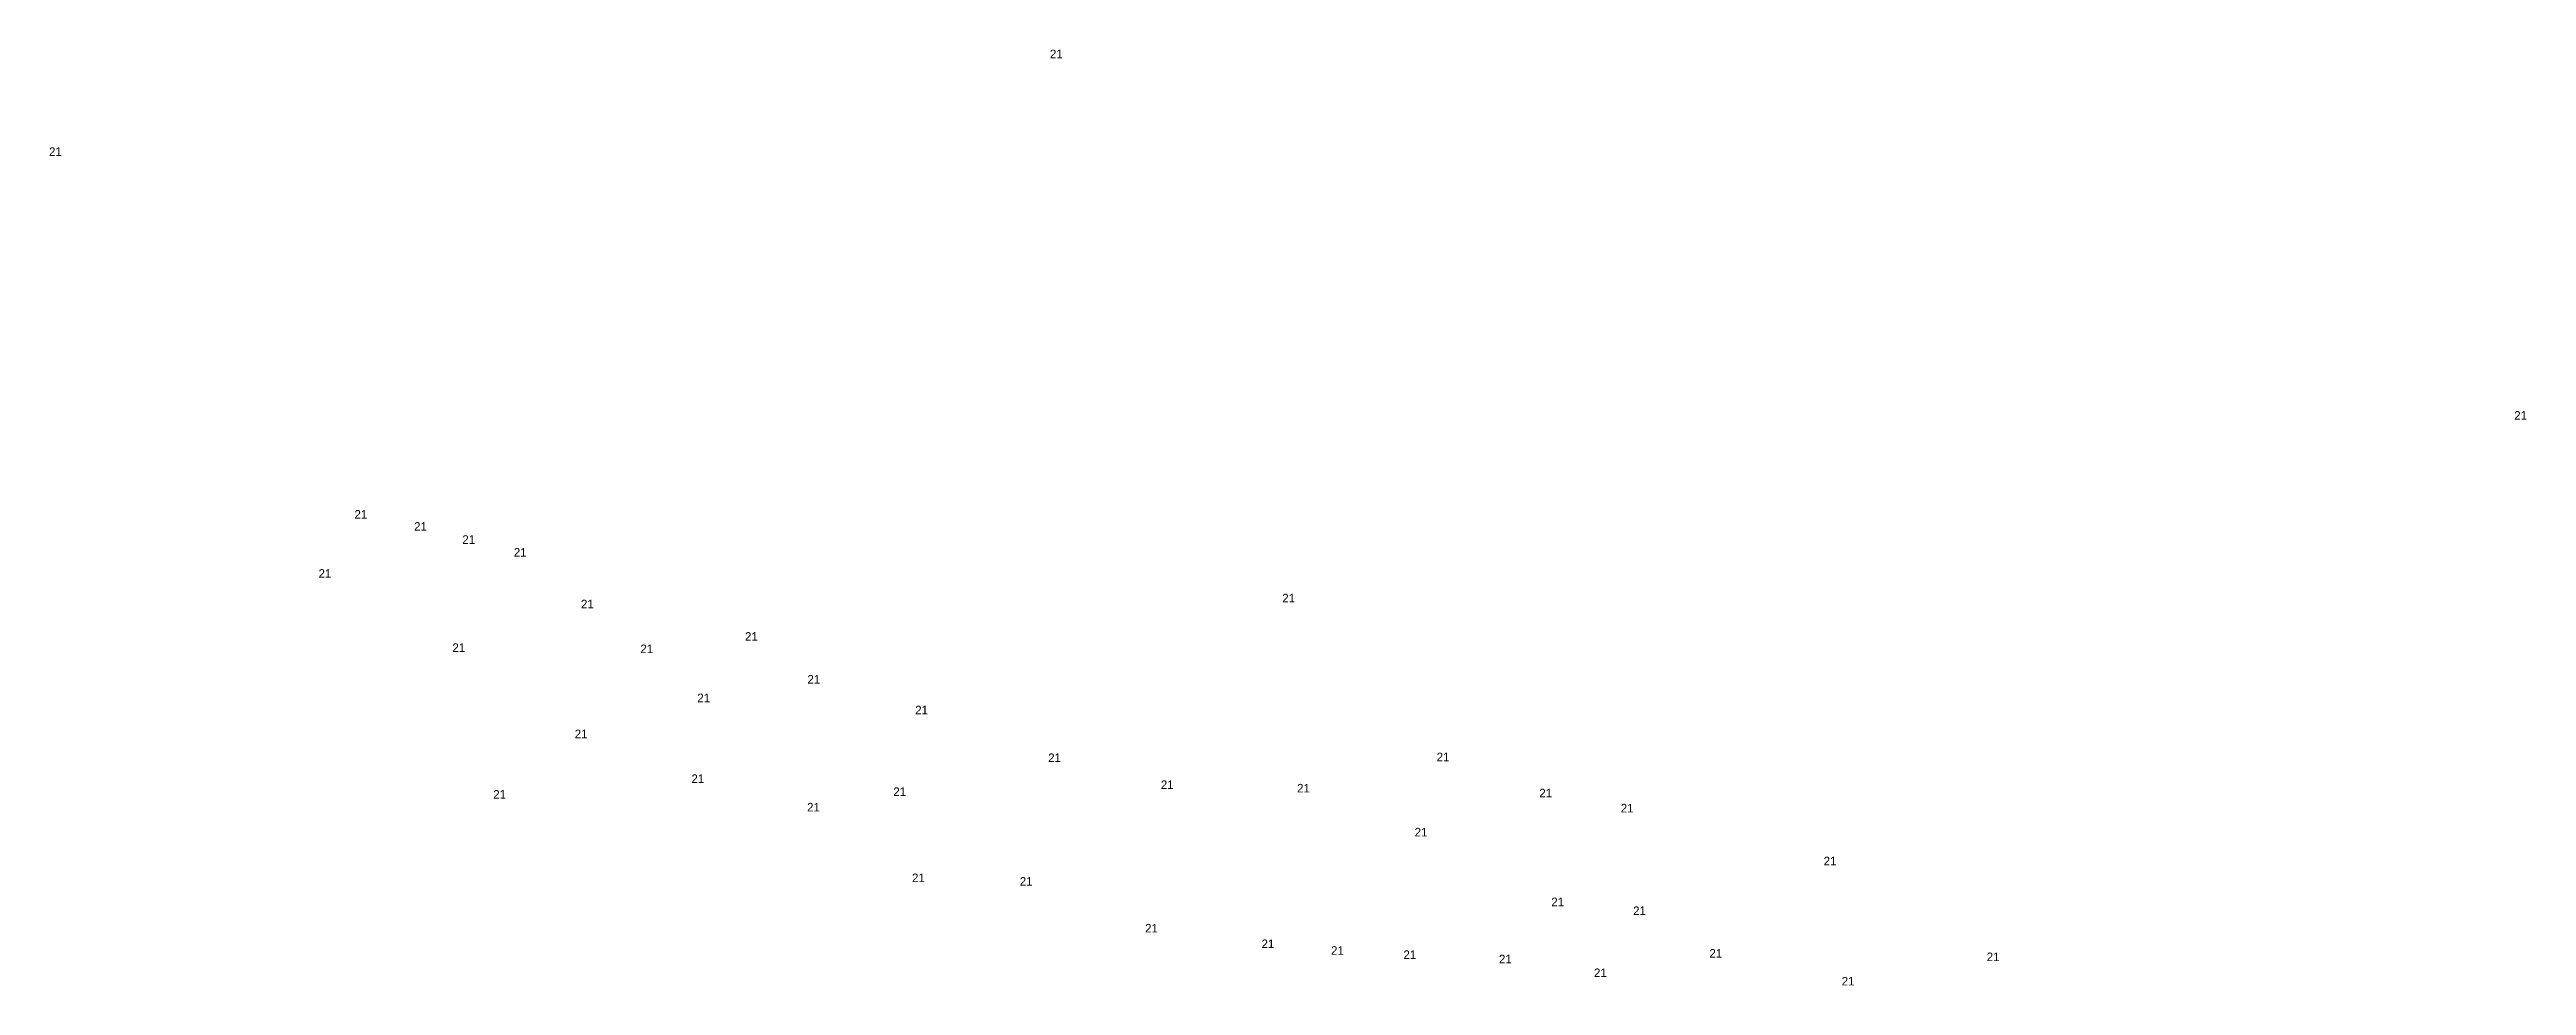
# Model space of a CAD drawing. Extents: x 538696 to 554460, y 1851264 to 1863934.
# Drawn here: x 544154.7 to 544443.2, y 1856494.2 to 1856603.4 of the extents above; entities that cross this region are included whole.
import ezdxf

# ---------------------------------------------------------------- set-up
doc = ezdxf.new("R2010")
doc.units = 0
doc.layers.add('Level 20', color=7, linetype='Continuous')

msp = doc.modelspace()

# ---------------------------------------------------------------- texts
at = {"layer": 'Level 20'}
for p in [(544271.25, 1856602.34), (544154.66, 1856590.95), (544441.81, 1856560.2), (544190.25, 1856548.67), (544197.19, 1856547.26), (544202.81, 1856545.73), (544208.81, 1856544.25), (544186.06, 1856541.78), (544216.63, 1856538.22), (544298.31, 1856538.91), (544235.73, 1856534.44), (544201.65, 1856533.13), (544223.54, 1856532.99), (544243, 1856529.44), (544230.18, 1856527.27), (544255.56, 1856525.86), (544215.9, 1856523.08), (544271.05, 1856520.3), (544316.29, 1856520.39), (544229.5, 1856517.86), (544253.01, 1856516.34), (544284.17, 1856517.16), (544300.04, 1856516.75), (544206.41, 1856516.03), (544242.97, 1856514.54), (544328.25, 1856516.18), (544337.74, 1856514.42), (544313.73, 1856511.62), (544361.37, 1856508.26), (544255.19, 1856506.3), (544267.74, 1856505.89), (544329.65, 1856503.49), (544339.18, 1856502.46), (544282.34, 1856500.43), (544295.9, 1856498.61), (544303.99, 1856497.83), (544312.43, 1856497.34), (544323.55, 1856496.84), (544348.07, 1856497.5), (544380.36, 1856497.09), (544334.62, 1856495.23), (544363.47, 1856494.25)]:
    msp.add_text('21', height=1, dxfattribs=at).set_placement(p)

doc.saveas('drawing.dxf')
